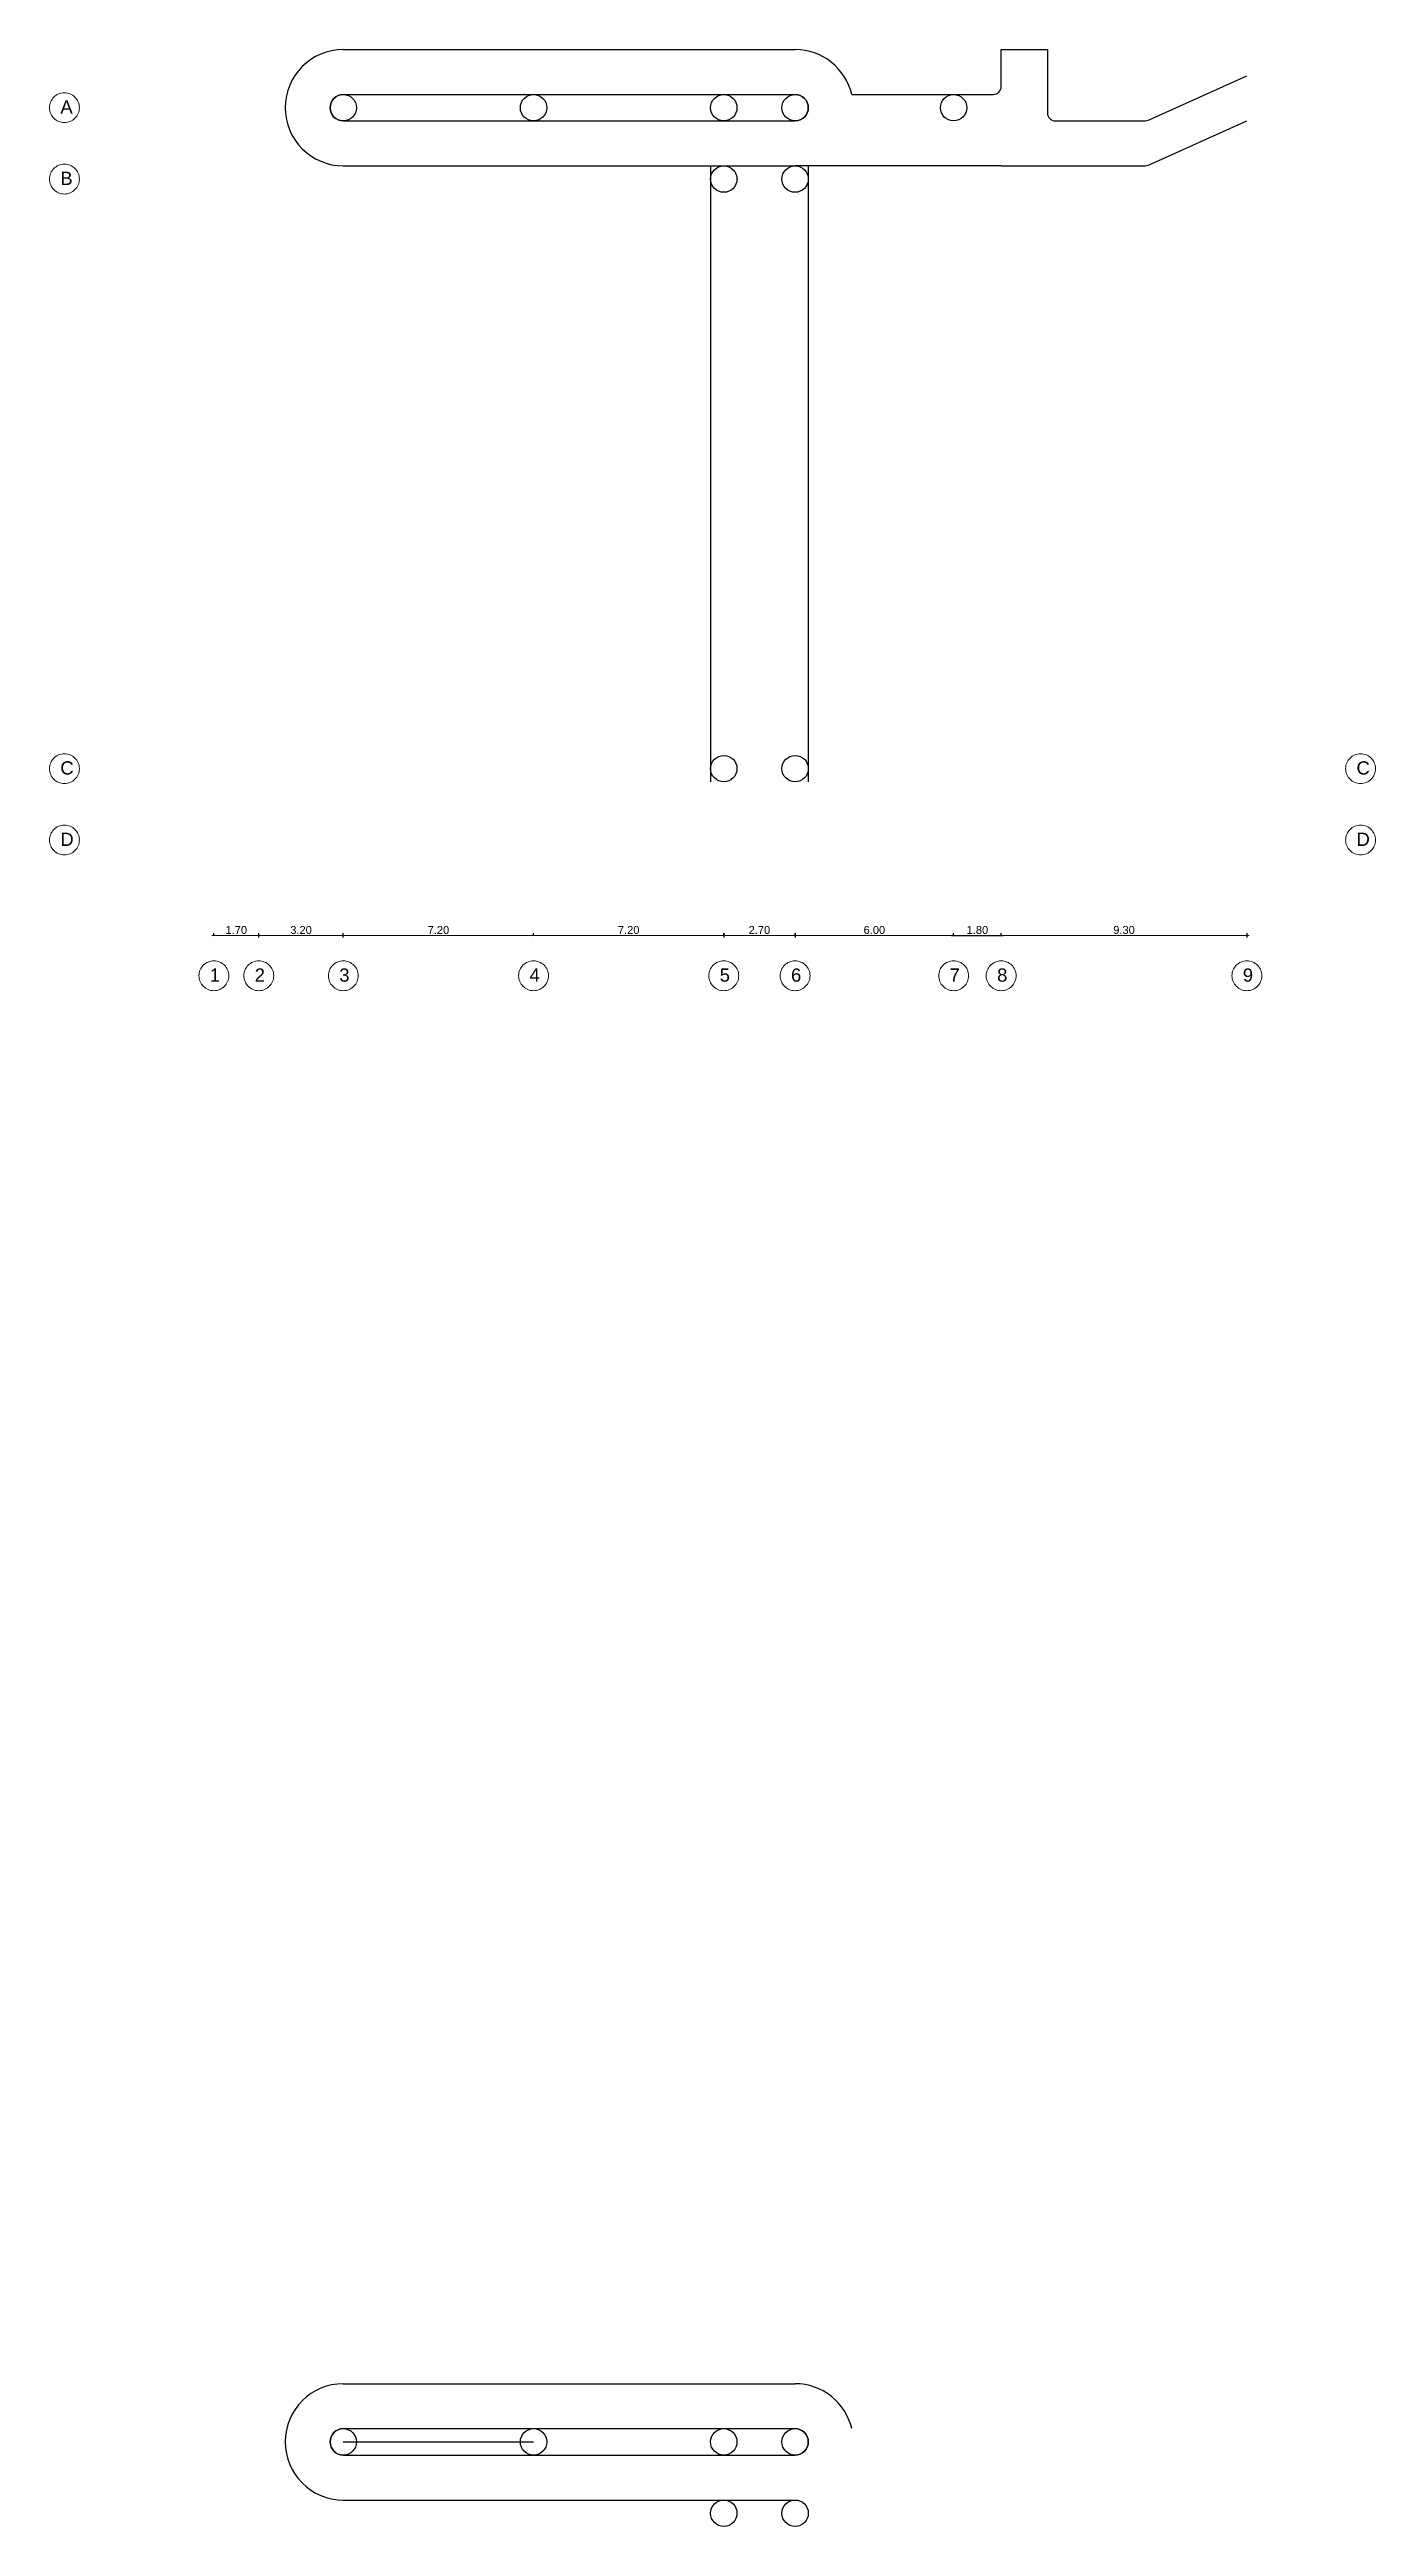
# Model space of a CAD drawing. Header units: millimetres. Extents: x 1985 to 5136, y 1737 to 3916.
# Drawn here: x 2550.1 to 2600.3, y 1862.7 to 1956.3 of the extents above; entities that cross this region are included whole.
import ezdxf

# ---------------------------------------------------------------- set-up
doc = ezdxf.new("R2010")
doc.units = ezdxf.units.MM
doc.linetypes.add('ACAD_ISO02W100', pattern=[15, 12, -3])
for name, color, linetype in [('Columnas', 3, 'Continuous'), ('EJES', 3, 'Continuous'), ('Puente', 6, 'Continuous')]:
    doc.layers.add(name, color=color, linetype=linetype)
doc.layers.add('Cotas', color=1, linetype='Continuous', lineweight=9)
doc.layers.add('Guias', color=5, linetype='ACAD_ISO02W100', lineweight=5)
doc.styles.add('arial', font='arial.ttf')
doc.styles.get("Standard").update_dxf_attribs({"font": 'arial.ttf'})
doc.dimstyles.new('FINAL', dxfattribs={"dimtxt": 0.3, "dimasz": 0.06, "dimexe": 0.08, "dimexo": 0.08, "dimgap": 0.05, "dimtad": 1, "dimzin": 5, "dimdsep": 46, "dimtxsty": 'arial', "dimblk1": 'ARCHTICK', "dimblk2": 'ARCHTICK', "dimsah": 1, "dimcen": 0.08, "dimdle": 0.08, "dimclrd": 1, "dimclre": 1, "dimclrt": 1, "dimadec": 0, "dimazin": 0, "dimtfac": 1, "dimtix": 1, "dimtofl": 0, "dimtmove": 2, "dimatfit": 3, "dimldrblk": 'ARCHTICK', "dimfxl": 0.08, "dimfxlon": 1, "dimtvp": 1, "dimtolj": 1, "dimtzin": 1, "dimlwd": -1, "dimarcsym": 0})

msp = doc.modelspace()

# ---------------------------------------------------------------- texts
at = {"layer": 'Guias', "color": 240, "true_color": 0xed1f24, "char_height": 0.5, "attachment_point": 1}
for s, insert in [('A', (2550.509, 1954.424)), ('B', (2550.509, 1951.724)), ('C', (2550.509, 1929.424)), ('C', (2599.568, 1929.424)), ('D', (2550.509, 1926.724)), ('D', (2599.568, 1926.724)), ('1', (2556.165, 1921.589)), ('2', (2557.865, 1921.589)), ('3', (2561.065, 1921.589)), ('4', (2568.265, 1921.589)), ('5', (2575.465, 1921.589)), ('6', (2578.165, 1921.589)), ('7', (2584.165, 1921.589)), ('8', (2585.965, 1921.589)), ('9', (2595.265, 1921.589))]:
    msp.add_mtext_dynamic_manual_height_columns(s, width=0.46928, gutter_width=1, heights=[0], dxfattribs=dict(at, insert=insert))

# ---------------------------------------------------------------- blocks, each defined once
blk = doc.blocks.new('_ArchTick')
at = {"layer": 'EJES', "color": 0, "linetype": 'Continuous', "lineweight": 0, "const_width": 0.15}
blk.add_lwpolyline([(-0.5, -0.5), (0.5, 0.5)], dxfattribs=at)
blk = doc.blocks.new('*D18')
at = {"layer": 'Cotas', "color": 1, "transparency": 16777216}
blk.add_line((2557.939, 1922.839), (2561.299, 1922.839), dxfattribs=at)
at = {"layer": 'Cotas', "color": 1, "lineweight": -2, "transparency": 16777216}
for p, q in [((2558.019, 1922.759), (2558.019, 1922.919)), ((2561.219, 1922.759), (2561.219, 1922.919))]:
    blk.add_line(p, q, dxfattribs=at)
at = {"layer": 'Defpoints', "color": 0}
for p in [(2558.019, 1922.613), (2561.219, 1922.839), (2561.219, 1922.613)]:
    blk.add_point(p, dxfattribs=at)
at = {"layer": 'Cotas', "color": 1, "transparency": 16777216, "xscale": 0.06, "yscale": 0.06, "zscale": 0.06, "rotation": 180}
blk.add_blockref('_ArchTick', (2558.019, 1922.839), dxfattribs=at)
at = {"layer": 'Cotas', "color": 1, "transparency": 16777216, "xscale": 0.06, "yscale": 0.06, "zscale": 0.06}
blk.add_blockref('_ArchTick', (2561.219, 1922.839), dxfattribs=at)
at = {"layer": 'Cotas', "color": 1, "transparency": 16777216, "insert": (2559.619, 1923.042), "char_height": 0.3, "attachment_point": 5, "style": 'arial'}
blk.add_mtext('\\A1;3.20', dxfattribs=at)
blk = doc.blocks.new('*D19')
at = {"layer": 'Cotas', "color": 1, "transparency": 16777216}
blk.add_line((2558.099, 1922.839), (2556.239, 1922.839), dxfattribs=at)
at = {"layer": 'Cotas', "color": 1, "lineweight": -2, "transparency": 16777216}
for p, q in [((2556.319, 1922.839), (2556.319, 1922.919)), ((2558.019, 1922.839), (2558.019, 1922.919))]:
    blk.add_line(p, q, dxfattribs=at)
at = {"layer": 'Defpoints', "color": 0}
for p in [(2556.319, 1922.839), (2556.319, 1922.839), (2558.019, 1922.839)]:
    blk.add_point(p, dxfattribs=at)
at = {"layer": 'Cotas', "color": 1, "transparency": 16777216, "xscale": 0.06, "yscale": 0.06, "zscale": 0.06, "rotation": 180}
blk.add_blockref('_ArchTick', (2556.319, 1922.839), dxfattribs=at)
at = {"layer": 'Cotas', "color": 1, "transparency": 16777216, "xscale": 0.06, "yscale": 0.06, "zscale": 0.06}
blk.add_blockref('_ArchTick', (2558.019, 1922.839), dxfattribs=at)
at = {"layer": 'Cotas', "color": 1, "transparency": 16777216, "insert": (2557.169, 1923.042), "char_height": 0.3, "attachment_point": 5, "style": 'arial'}
blk.add_mtext('\\A1;1.70', dxfattribs=at)
blk = doc.blocks.new('*D20')
at = {"layer": 'Cotas', "color": 1, "transparency": 16777216}
blk.add_line((2561.139, 1922.839), (2568.499, 1922.839), dxfattribs=at)
at = {"layer": 'Cotas', "color": 1, "lineweight": -2, "transparency": 16777216}
for p, q in [((2561.219, 1922.839), (2561.219, 1922.919)), ((2568.419, 1922.839), (2568.419, 1922.919))]:
    blk.add_line(p, q, dxfattribs=at)
at = {"layer": 'Defpoints', "color": 0}
for p in [(2561.219, 1922.839), (2568.419, 1922.839), (2568.419, 1922.839)]:
    blk.add_point(p, dxfattribs=at)
at = {"layer": 'Cotas', "color": 1, "transparency": 16777216, "xscale": 0.06, "yscale": 0.06, "zscale": 0.06, "rotation": 180}
blk.add_blockref('_ArchTick', (2561.219, 1922.839), dxfattribs=at)
at = {"layer": 'Cotas', "color": 1, "transparency": 16777216, "xscale": 0.06, "yscale": 0.06, "zscale": 0.06}
blk.add_blockref('_ArchTick', (2568.419, 1922.839), dxfattribs=at)
at = {"layer": 'Cotas', "color": 1, "transparency": 16777216, "insert": (2564.819, 1923.042), "char_height": 0.3, "attachment_point": 5, "style": 'arial'}
blk.add_mtext('\\A1;7.20', dxfattribs=at)
blk = doc.blocks.new('*D21')
at = {"layer": 'Defpoints', "color": 0}
for p in [(2584.319, 1922.839), (2586.119, 1922.839), (2586.119, 1922.839)]:
    blk.add_point(p, dxfattribs=at)
at = {"layer": 'Puente', "color": 1, "transparency": 16777216}
blk.add_line((2584.239, 1922.839), (2586.199, 1922.839), dxfattribs=at)
at = {"layer": 'Puente', "color": 1, "lineweight": -2, "transparency": 16777216}
for p, q in [((2584.319, 1922.839), (2584.319, 1922.919)), ((2586.119, 1922.839), (2586.119, 1922.919))]:
    blk.add_line(p, q, dxfattribs=at)
at = {"layer": 'Puente', "color": 1, "transparency": 16777216, "xscale": 0.06, "yscale": 0.06, "zscale": 0.06, "rotation": 180}
blk.add_blockref('_ArchTick', (2584.319, 1922.839), dxfattribs=at)
at = {"layer": 'Puente', "color": 1, "transparency": 16777216, "xscale": 0.06, "yscale": 0.06, "zscale": 0.06}
blk.add_blockref('_ArchTick', (2586.119, 1922.839), dxfattribs=at)
at = {"layer": 'Puente', "color": 1, "transparency": 16777216, "insert": (2585.219, 1923.042), "char_height": 0.3, "attachment_point": 5, "style": 'arial'}
blk.add_mtext('\\A1;1.80', dxfattribs=at)
blk = doc.blocks.new('*D22')
at = {"layer": 'Cotas', "color": 1, "transparency": 16777216}
blk.add_line((2568.339, 1922.839), (2575.699, 1922.839), dxfattribs=at)
at = {"layer": 'Cotas', "color": 1, "lineweight": -2, "transparency": 16777216}
for p, q in [((2568.419, 1922.839), (2568.419, 1922.919)), ((2575.619, 1922.919), (2575.619, 1922.759))]:
    blk.add_line(p, q, dxfattribs=at)
at = {"layer": 'Defpoints', "color": 0}
for p in [(2575.619, 1923.667), (2568.419, 1922.839), (2575.619, 1922.839)]:
    blk.add_point(p, dxfattribs=at)
at = {"layer": 'Cotas', "color": 1, "transparency": 16777216, "xscale": 0.06, "yscale": 0.06, "zscale": 0.06, "rotation": 180}
blk.add_blockref('_ArchTick', (2568.419, 1922.839), dxfattribs=at)
at = {"layer": 'Cotas', "color": 1, "transparency": 16777216, "xscale": 0.06, "yscale": 0.06, "zscale": 0.06}
blk.add_blockref('_ArchTick', (2575.619, 1922.839), dxfattribs=at)
at = {"layer": 'Cotas', "color": 1, "transparency": 16777216, "insert": (2572.019, 1923.042), "char_height": 0.3, "attachment_point": 5, "style": 'arial'}
blk.add_mtext('\\A1;7.20', dxfattribs=at)
blk = doc.blocks.new('*D23')
at = {"layer": 'Cotas', "color": 1, "transparency": 16777216}
blk.add_line((2575.539, 1922.839), (2578.399, 1922.839), dxfattribs=at)
at = {"layer": 'Cotas', "color": 1, "lineweight": -2, "transparency": 16777216}
for p, q in [((2575.619, 1922.839), (2575.619, 1922.919)), ((2578.319, 1922.919), (2578.319, 1922.759))]:
    blk.add_line(p, q, dxfattribs=at)
at = {"layer": 'Defpoints', "color": 0}
for p in [(2578.319, 1923.667), (2575.619, 1922.839), (2578.319, 1922.839)]:
    blk.add_point(p, dxfattribs=at)
at = {"layer": 'Cotas', "color": 1, "transparency": 16777216, "xscale": 0.06, "yscale": 0.06, "zscale": 0.06, "rotation": 180}
blk.add_blockref('_ArchTick', (2575.619, 1922.839), dxfattribs=at)
at = {"layer": 'Cotas', "color": 1, "transparency": 16777216, "xscale": 0.06, "yscale": 0.06, "zscale": 0.06}
blk.add_blockref('_ArchTick', (2578.319, 1922.839), dxfattribs=at)
at = {"layer": 'Cotas', "color": 1, "transparency": 16777216, "insert": (2576.969, 1923.042), "char_height": 0.3, "attachment_point": 5, "style": 'arial'}
blk.add_mtext('\\A1;2.70', dxfattribs=at)
blk = doc.blocks.new('*D24')
at = {"layer": 'Cotas', "color": 1, "transparency": 16777216}
blk.add_line((2578.239, 1922.839), (2584.399, 1922.839), dxfattribs=at)
at = {"layer": 'Cotas', "color": 1, "lineweight": -2, "transparency": 16777216}
for p, q in [((2578.319, 1922.839), (2578.319, 1922.919)), ((2584.319, 1922.839), (2584.319, 1922.919))]:
    blk.add_line(p, q, dxfattribs=at)
at = {"layer": 'Defpoints', "color": 0}
for p in [(2578.319, 1922.839), (2584.319, 1922.839), (2584.319, 1922.839)]:
    blk.add_point(p, dxfattribs=at)
at = {"layer": 'Cotas', "color": 1, "transparency": 16777216, "xscale": 0.06, "yscale": 0.06, "zscale": 0.06, "rotation": 180}
blk.add_blockref('_ArchTick', (2578.319, 1922.839), dxfattribs=at)
at = {"layer": 'Cotas', "color": 1, "transparency": 16777216, "xscale": 0.06, "yscale": 0.06, "zscale": 0.06}
blk.add_blockref('_ArchTick', (2584.319, 1922.839), dxfattribs=at)
at = {"layer": 'Cotas', "color": 1, "transparency": 16777216, "insert": (2581.319, 1923.042), "char_height": 0.3, "attachment_point": 5, "style": 'arial'}
blk.add_mtext('\\A1;6.00', dxfattribs=at)
blk = doc.blocks.new('*D25')
at = {"layer": 'Cotas', "color": 1, "transparency": 16777216}
blk.add_line((2586.039, 1922.839), (2595.499, 1922.839), dxfattribs=at)
at = {"layer": 'Cotas', "color": 1, "lineweight": -2, "transparency": 16777216}
for p, q in [((2586.119, 1922.839), (2586.119, 1922.919)), ((2595.419, 1922.919), (2595.419, 1922.759))]:
    blk.add_line(p, q, dxfattribs=at)
at = {"layer": 'Defpoints', "color": 0}
for p in [(2595.419, 1923.667), (2586.119, 1922.839), (2595.419, 1922.839)]:
    blk.add_point(p, dxfattribs=at)
at = {"layer": 'Cotas', "color": 1, "transparency": 16777216, "xscale": 0.06, "yscale": 0.06, "zscale": 0.06, "rotation": 180}
blk.add_blockref('_ArchTick', (2586.119, 1922.839), dxfattribs=at)
at = {"layer": 'Cotas', "color": 1, "transparency": 16777216, "xscale": 0.06, "yscale": 0.06, "zscale": 0.06}
blk.add_blockref('_ArchTick', (2595.419, 1922.839), dxfattribs=at)
at = {"layer": 'Cotas', "color": 1, "transparency": 16777216, "insert": (2590.769, 1923.042), "char_height": 0.3, "attachment_point": 5, "style": 'arial'}
blk.add_mtext('\\A1;9.30', dxfattribs=at)

# ---------------------------------------------------------------- dimensions: what is measured, and where the dimension line sits
at = {"layer": 'Cotas'}
for base, p1, p2, picture, middle in [((2575.619, 1922.839), (2568.419, 1922.839), (2575.619, 1923.667), '*D22', (2572.019, 1923.042)), ((2578.319, 1922.839), (2575.619, 1922.839), (2578.319, 1923.667), '*D23', (2576.969, 1923.042)), ((2595.419, 1922.839), (2586.119, 1922.839), (2595.419, 1923.667), '*D25', (2590.769, 1923.042)), ((2556.319, 1922.839), (2558.019, 1922.839), (2556.319, 1922.839), '*D19', (2557.169, 1923.042)), ((2561.219, 1922.839), (2558.019, 1922.613), (2561.219, 1922.613), '*D18', (2559.619, 1923.042)), ((2568.419, 1922.839), (2561.219, 1922.839), (2568.419, 1922.839), '*D20', (2564.819, 1923.042)), ((2584.319, 1922.839), (2578.319, 1922.839), (2584.319, 1922.839), '*D24', (2581.319, 1923.042))]:
    dim = msp.add_linear_dim(base=base, p1=p1, p2=p2, dimstyle='FINAL', dxfattribs=at)
    dim.commit()
    dim.dimension.update_dxf_attribs({"geometry": picture, "text_midpoint": middle})
at = {"layer": 'Puente'}
dim = msp.add_linear_dim(base=(2586.119, 1922.839), p1=(2584.319, 1922.839), p2=(2586.119, 1922.839), dimstyle='FINAL', dxfattribs=at)
dim.commit()
dim.dimension.update_dxf_attribs({"geometry": '*D21', "text_midpoint": (2585.219, 1923.042)})

# ---------------------------------------------------------------- linework, layer by layer
msp.add_line((2561.219, 1865.858), (2568.419, 1865.858))
at = {"layer": 'Columnas'}
for centre in [(2561.219, 1954.146), (2568.419, 1954.146), (2575.619, 1954.146), (2578.319, 1954.146), (2584.319, 1954.146), (2575.619, 1951.446), (2578.319, 1951.446), (2575.619, 1929.146), (2578.319, 1929.146), (2561.219, 1865.858), (2568.419, 1865.858), (2575.619, 1865.858), (2578.319, 1865.858), (2575.619, 1863.158), (2578.319, 1863.158)]:
    msp.add_circle(centre, 0.5, dxfattribs=at)
at = {"layer": 'Guias'}
for centre in [(2550.663, 1954.146), (2550.663, 1951.446), (2550.663, 1929.146), (2599.722, 1929.146), (2550.663, 1926.446), (2599.722, 1926.446), (2556.319, 1921.312), (2558.019, 1921.312), (2561.219, 1921.312), (2568.419, 1921.312), (2575.619, 1921.312), (2578.319, 1921.312), (2584.319, 1921.312), (2586.119, 1921.312), (2595.419, 1921.312)]:
    msp.add_circle(centre, 0.565, dxfattribs=at)
at = {"layer": 'Puente'}
for p, q in [((2561.219, 1956.346), (2578.319, 1956.346)), ((2586.119, 1954.946), (2586.119, 1956.346)), ((2586.119, 1956.346), (2587.869, 1956.346)), ((2587.869, 1956.346), (2587.869, 1953.946)), ((2561.219, 1954.646), (2578.319, 1954.646)), ((2580.461, 1954.646), (2585.819, 1954.646)), ((2561.219, 1953.646), (2578.319, 1953.646)), ((2561.219, 1951.946), (2578.319, 1951.946)), ((2575.119, 1951.946), (2575.119, 1928.646)), ((2586.119, 1951.946), (2578.319, 1951.946)), ((2578.819, 1951.946), (2578.819, 1928.646)), ((2561.219, 1868.058), (2578.319, 1868.058)), ((2561.219, 1866.358), (2578.319, 1866.358)), ((2561.219, 1865.358), (2578.319, 1865.358)), ((2561.219, 1863.658), (2578.319, 1863.658))]:
    msp.add_line(p, q, dxfattribs=at)
for points in [[(2588.169, 1953.646), (2591.512, 1953.646, 0.105555), (2591.716, 1953.689), (2595.419, 1955.346)], [(2586.119, 1951.946), (2591.512, 1951.946, 0.105555), (2591.716, 1951.989), (2595.419, 1953.646)]]:
    msp.add_lwpolyline(points, format="xyb", dxfattribs=at)
for centre, radius, start, end in [((2561.219, 1954.146), 2.2, 90, 270), ((2578.319, 1954.146), 2.2, 13.13656, 90), ((2561.219, 1954.146), 0.5, 90, 270), ((2578.319, 1954.146), 0.5, 270, 90), ((2585.819, 1954.946), 0.3, 270, 0), ((2588.169, 1953.946), 0.3, 180, 270), ((2561.219, 1865.858), 2.2, 90, 270), ((2578.319, 1865.858), 2.2, 13.13656, 90), ((2561.219, 1865.858), 0.5, 90, 270), ((2578.319, 1865.858), 0.5, 270, 90)]:
    msp.add_arc(centre, radius, start, end, dxfattribs=at)

msp.set_redraw_order([(e.dxf.handle, doc.entitydb.next_handle()) for e in msp.query("TEXT MTEXT ATTDEF DIMENSION ARC_DIMENSION")])  # texts and dimensions are drawn at this point

doc.saveas('drawing.dxf')
